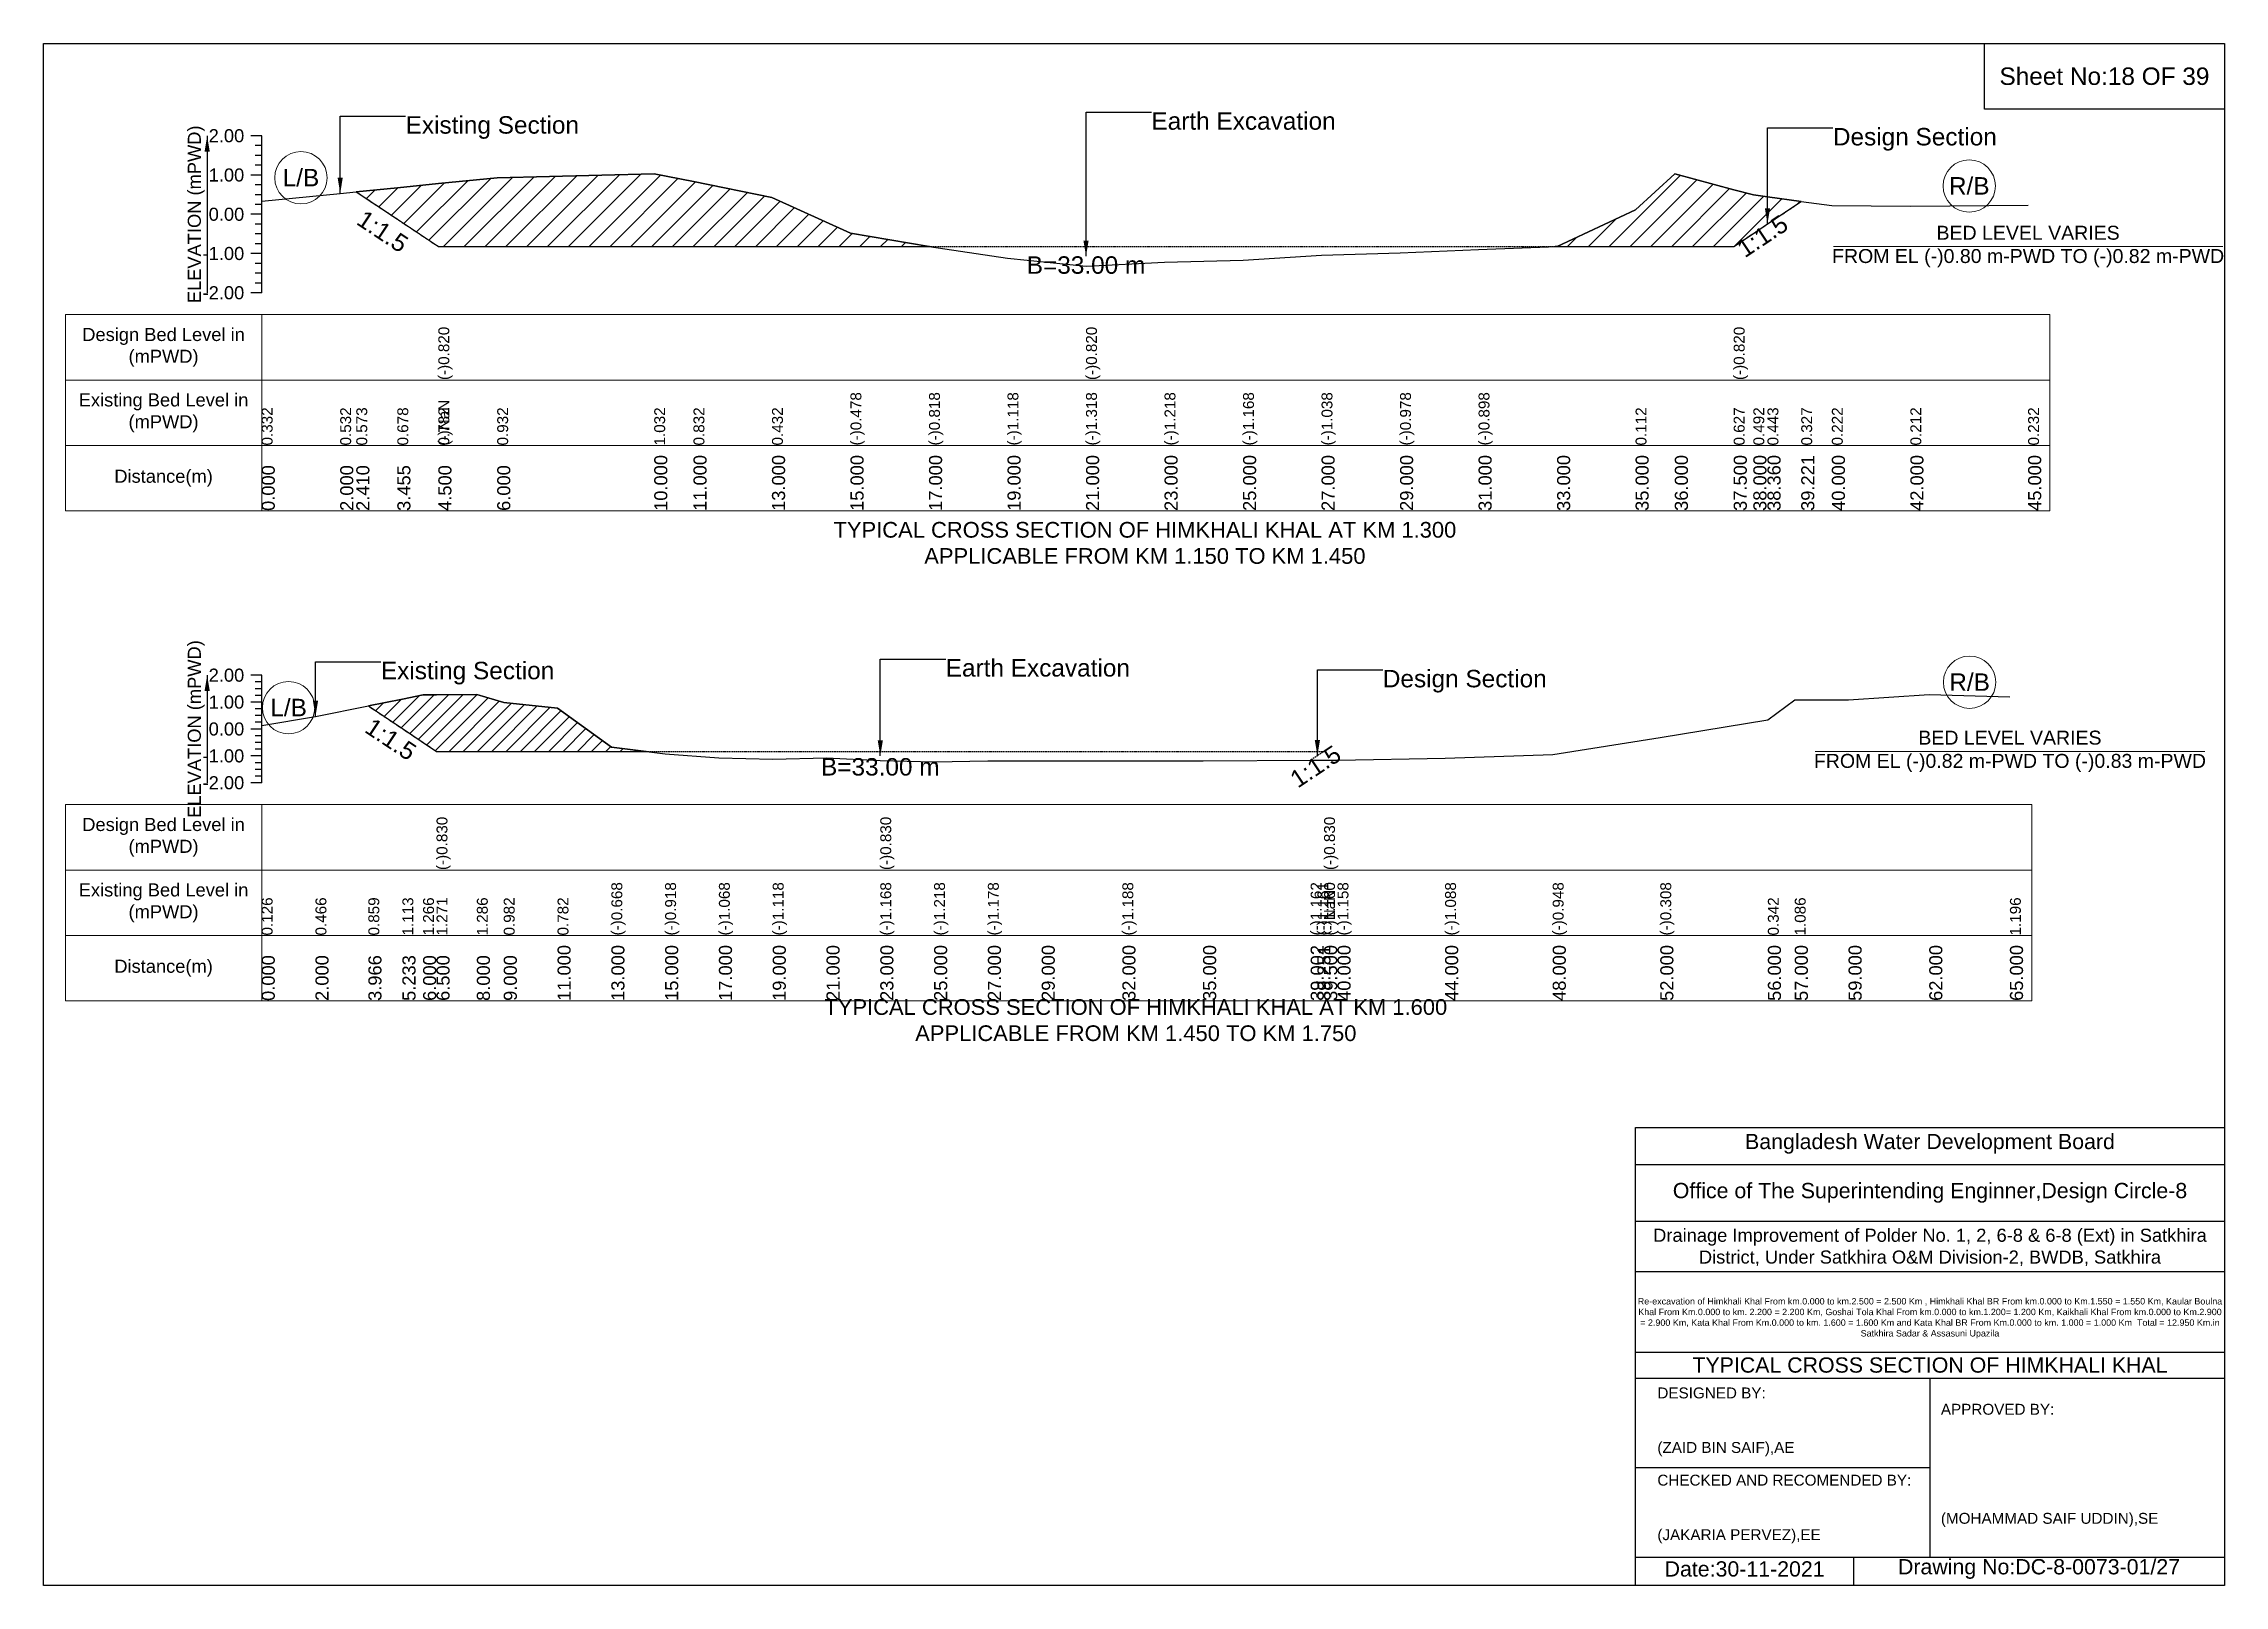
# Model space of a CAD drawing. Header units: inches. Extents: x 93000 to 486000, y -4242 to 0.
# Drawn here: x 270000 to 276000, y -4242 to 0 of the extents above; entities that cross this region are included whole.
import ezdxf

# ---------------------------------------------------------------- set-up
doc = ezdxf.new("R2010")
doc.units = ezdxf.units.IN
doc.header["$LTSCALE"] = 7
doc.header["$MEASUREMENT"] = 0
doc.linetypes.add('DASHED', pattern=[0.75, 0.5, -0.25])
for name, color, linetype, lineweight in [('Cross section Data Border', 7, 'Continuous', 9), ('Cross Section Labels', 7, 'Continuous', 9), ('Design_Bed_Level for Xsection', 7, 'DASHED', 25), ('Existing_Bed_Level for Xsection', 7, 'Continuous', 25), ('Long Section Labels', 7, 'Continuous', 9)]:
    doc.layers.add(name, color=color, linetype=linetype, lineweight=lineweight)
doc.styles.get("Standard").update_dxf_attribs({"font": 'arial.ttf'})
doc.dimstyles.get("Standard").update_dxf_attribs({"dimtxt": 0.18, "dimasz": 0.18, "dimexe": 0.18, "dimexo": 0.0625, "dimgap": 0.09, "dimtad": 0, "dimtih": 1, "dimtoh": 1, "dimdec": 4, "dimzin": 0, "dimdsep": 46, "dimtxsty": 'Standard', "dimcen": 0.09, "dimadec": 0, "dimazin": 0, "dimtfac": 1, "dimtdec": 4, "dimtofl": 0, "dimtmove": 0, "dimatfit": 3, "dimfxl": 1, "dimtolj": 1, "dimtzin": 0, "dimarcsym": 0})

msp = doc.modelspace()

# ---------------------------------------------------------------- texts
at = {"attachment_point": 5}
for s, insert, char_height in [('Sheet No:18 OF 39', (275670, -90), 48), ('Bangladesh Water Development Board', (275190, -3027), 42), ('Office of The Superintending Enginner,Design Circle-8', (275190, -3162), 42)]:
    msp.add_mtext(s, dxfattribs=dict(at, insert=insert, char_height=char_height))
for s, insert, char_height, width, attachment_point in [('Drainage Improvement of Polder No. 1, 2, 6-8 & 6-8 (Ext) in Satkhira District, Under Satkhira O&M Division-2, BWDB, Satkhira', (275190, -3312), 36, 1680, 5), ('Re-excavation of Himkhali Khal From km.0.000 to km.2.500 = 2.500 Km , Himkhali Khal BR From km.0.000 to Km.1.550 = 1.550 Km, Kaular Boulna Khal From Km.0.000 to km. 2.200 = 2.200 Km, Goshai Tola Khal From km.0.000 to km.1.200= 1.200 Km, Kaikhali Khal From km.0.000 to Km.2.900 = 2.900 Km, Kata Khal From Km.0.000 to km. 1.600 = 1.600 Km and Kata Khal BR From Km.0.000 to km. 1.000 = 1.000 Km  Total = 12.950 Km.in Satkhira Sadar & Assasuni Upazila', (275190, -3507), 17.611, 1620, 5), ('TYPICAL CROSS SECTION OF HIMKHALI KHAL', (275190, -3636), 42, 1680, 5), ('DESIGNED BY:^J^J^J(ZAID BIN SAIF),AE', (274440, -3792), 30, 840, 4), ('APPROVED BY:^J^J^J^J^J^J(MOHAMMAD SAIF UDDIN),SE', (275220, -3912), 30, 840, 4), ('CHECKED AND RECOMENDED BY:^J^J^J(JAKARIA PERVEZ),EE', (274440, -4032), 30, 840, 4), ('Date:30-11-2021', (274680, -4197), 42, 840, 5), ('Drawing No:DC-8-0073-01/27', (275490, -4197), 42, 1320, 5)]:
    msp.add_mtext(s, dxfattribs=dict(insert=insert, char_height=char_height, width=width, attachment_point=attachment_point))
at = {"layer": 'Cross section Data Border', "char_height": 36, "width": 480, "attachment_point": 5}
for s, insert in [('Design Bed Level in (mPWD)', (270330, -835.7)), ('Existing Bed Level in (mPWD)', (270330, -1015.7)), ('Distance(m)', (270330, -1195.7)), ('Design Bed Level in (mPWD)', (270330, -2183.9)), ('Existing Bed Level in (mPWD)', (270330, -2363.9)), ('Distance(m)', (270330, -2543.9))]:
    msp.add_mtext(s, dxfattribs=dict(at, insert=insert))
at = {"layer": 'Cross Section Labels'}
for s, insert, char_height, attachment_point in [('Existing Section', (270996, -199.7), 48, 1), ('Earth Excavation', (273048, -188.9), 48, 1), ('Design Section', (274922.9, -232.1), 48, 1), ('L/B', (270708, -369), 48, 5), ('R/B', (275298, -391.7), 48, 5), ('BED LEVEL VARIES ^JFROM EL (-)0.80 m-PWD TO (-)0.82 m-PWD', (275460, -558.2), 38.4, 5), ('B=33.00 m', (272868, -585.2), 48, 2), ('TYPICAL CROSS SECTION OF HIMKHALI KHAL AT KM 1.300^JAPPLICABLE FROM KM 1.150 TO KM 1.450', (273030, -1374), 43.2, 5), ('Existing Section', (270928, -1700.9), 48, 1), ('Earth Excavation', (272482, -1693.5), 48, 1), ('Design Section', (273684.6, -1723.1), 48, 1), ('R/B', (275299, -1757), 48, 5), ('L/B', (270674, -1827), 48, 5), ('BED LEVEL VARIES ^JFROM EL (-)0.82 m-PWD TO (-)0.83 m-PWD', (275410, -1947.3), 38.4, 5), ('B=33.00 m', (272302, -1965.8), 48, 2), ('TYPICAL CROSS SECTION OF HIMKHALI KHAL AT KM 1.600^JAPPLICABLE FROM KM 1.450 TO KM 1.750', (273005, -2687), 43.2, 5)]:
    msp.add_mtext(s, dxfattribs=dict(at, insert=insert, char_height=char_height, attachment_point=attachment_point))
at = {"layer": 'Cross Section Labels', "char_height": 48, "attachment_point": 2}
for insert, rotation in [((270946.2, -496.5), 326.30993), ((274715.9, -509.8), 33.69007), ((270968.7, -1894), 326.30993), ((273486.1, -1968.8), 33.69007)]:
    msp.add_mtext('1:1.5', dxfattribs=dict(at, insert=insert, rotation=rotation))
at = {"layer": 'Existing_Bed_Level for Xsection', "char_height": 36, "attachment_point": 5, "rotation": 90}
for insert in [(270420, -469.7), (270420, -1885.9)]:
    msp.add_mtext('ELEVATION (mPWD)', dxfattribs=dict(at, insert=insert))
at = {"layer": 'Existing_Bed_Level for Xsection', "char_height": 36, "attachment_point": 6}
for s, insert in [('2.00', (270552, -253.7)), ('1.00', (270552, -361.7)), ('0.00', (270552, -469.7)), ('-1.00', (270552, -577.7)), ('-2.00', (270552, -685.7)), ('2.00', (270552, -1737.9)), ('1.00', (270552, -1811.9)), ('0.00', (270552, -1885.9)), ('-1.00', (270552, -1959.9)), ('-2.00', (270552, -2033.9))]:
    msp.add_mtext(s, dxfattribs=dict(at, insert=insert))
at = {"layer": 'Long Section Labels', "attachment_point": 1, "rotation": 90}
for s, insert, char_height in [('(-)0.820', (271086, -925.7), 30), ('(-)0.820', (272868, -925.7), 30), ('(-)0.820', (274650, -925.7), 30), ('0.332', (270600, -1105.7), 30), ('0.532', (270816, -1105.7), 30), ('0.573', (270860.3, -1105.7), 30), ('0.678', (270973.2, -1105.7), 30), ('(-)NaN', (271086, -1105.7), 30), ('(-)NaN', (271086, -1105.7), 30), ('0.782', (271086, -1105.7), 30), ('0.782', (271086, -1105.7), 30), ('0.932', (271248, -1105.7), 30), ('1.032', (271680, -1105.7), 30), ('1.032', (271680, -1105.7), 30), ('0.832', (271788, -1105.7), 30), ('0.432', (272004, -1105.7), 30), ('(-)0.478', (272220, -1105.7), 30), ('(-)0.818', (272436, -1105.7), 30), ('(-)0.818', (272436, -1105.7), 30), ('(-)1.118', (272652, -1105.7), 30), ('(-)1.318', (272868, -1105.7), 30), ('(-)1.318', (272868, -1105.7), 30), ('(-)1.318', (272868, -1105.7), 30), ('(-)1.218', (273084, -1105.7), 30), ('(-)1.168', (273300, -1105.7), 30), ('(-)1.038', (273516, -1105.7), 30), ('(-)0.978', (273732, -1105.7), 30), ('(-)0.898', (273948, -1105.7), 30), ('0.112', (274380, -1105.7), 30), ('0.627', (274650, -1105.7), 30), ('0.627', (274650, -1105.7), 30), ('0.492', (274704, -1105.7), 30), ('0.443', (274742.9, -1105.7), 30), ('0.327', (274835.8, -1105.7), 30), ('0.222', (274920, -1105.7), 30), ('0.212', (275136, -1105.7), 30), ('0.232', (275460, -1105.7), 30), ('10.000', (271680, -1285.7), 36), ('11.000', (271788, -1285.7), 36), ('13.000', (272004, -1285.7), 36), ('15.000', (272220, -1285.7), 36), ('17.000', (272436, -1285.7), 36), ('19.000', (272652, -1285.7), 36), ('21.000', (272868, -1285.7), 36), ('21.000', (272868, -1285.7), 36), ('21.000', (272868, -1285.7), 36), ('23.000', (273084, -1285.7), 36), ('25.000', (273300, -1285.7), 36), ('27.000', (273516, -1285.7), 36), ('29.000', (273732, -1285.7), 36), ('31.000', (273948, -1285.7), 36), ('33.000', (274164, -1285.7), 36), ('35.000', (274380, -1285.7), 36), ('36.000', (274488, -1285.7), 36), ('37.500', (274650, -1285.7), 36), ('37.500', (274650, -1285.7), 36), ('37.500', (274650, -1285.7), 36), ('38.000', (274704, -1285.7), 36), ('38.360', (274742.9, -1285.7), 36), ('39.221', (274835.8, -1285.7), 36), ('40.000', (274920, -1285.7), 36), ('42.000', (275136, -1285.7), 36), ('45.000', (275460, -1285.7), 36), ('0.000', (270600, -1285.7), 36), ('2.000', (270816, -1285.7), 36), ('2.410', (270860.3, -1285.7), 36), ('3.455', (270973.2, -1285.7), 36), ('4.500', (271086, -1285.7), 36), ('4.500', (271086, -1285.7), 36), ('4.500', (271086, -1285.7), 36), ('6.000', (271248, -1285.7), 36), ('(-)0.830', (271081, -2273.9), 30), ('(-)0.830', (272302, -2273.9), 30), ('(-)0.830', (273523, -2273.9), 30), ('(-)0.668', (271562, -2453.9), 30), ('(-)0.918', (271710, -2453.9), 30), ('(-)1.068', (271858, -2453.9), 30), ('(-)1.068', (271858, -2453.9), 30), ('(-)1.118', (272006, -2453.9), 30), ('(-)1.168', (272302, -2453.9), 30), ('(-)1.168', (272302, -2453.9), 30), ('(-)1.168', (272302, -2453.9), 30), ('(-)1.218', (272450, -2453.9), 30), ('(-)1.178', (272598, -2453.9), 30), ('(-)1.178', (272598, -2453.9), 30), ('(-)1.178', (272598, -2453.9), 30), ('(-)1.188', (272968, -2453.9), 30), ('(-)1.162', (273486.1, -2453.9), 30), ('(-)1.161', (273504.6, -2453.9), 30), ('(-)1.160', (273523, -2453.9), 30), ('(-)1.160', (273523, -2453.9), 30), ('(-)NaN', (273523, -2453.9), 30), ('(-)1.158', (273560, -2453.9), 30), ('(-)1.088', (273856, -2453.9), 30), ('(-)0.948', (274152, -2453.9), 30), ('(-)0.308', (274448, -2453.9), 30), ('0.126', (270600, -2453.9), 30), ('0.466', (270748, -2453.9), 30), ('0.859', (270893.5, -2453.9), 30), ('1.113', (270987.2, -2453.9), 30), ('1.266', (271044, -2453.9), 30), ('1.271', (271081, -2453.9), 30), ('1.271', (271081, -2453.9), 30), ('1.271', (271081, -2453.9), 30), ('1.286', (271192, -2453.9), 30), ('1.286', (271192, -2453.9), 30), ('0.982', (271266, -2453.9), 30), ('0.782', (271414, -2453.9), 30), ('0.342', (274744, -2453.9), 30), ('1.086', (274818, -2453.9), 30), ('1.086', (274818, -2453.9), 30), ('1.196', (275410, -2453.9), 30), ('0.000', (270600, -2633.9), 36), ('2.000', (270748, -2633.9), 36), ('3.966', (270893.5, -2633.9), 36), ('5.233', (270987.2, -2633.9), 36), ('6.000', (271044, -2633.9), 36), ('6.500', (271081, -2633.9), 36), ('6.500', (271081, -2633.9), 36), ('6.500', (271081, -2633.9), 36), ('8.000', (271192, -2633.9), 36), ('9.000', (271266, -2633.9), 36), ('11.000', (271414, -2633.9), 36), ('13.000', (271562, -2633.9), 36), ('15.000', (271710, -2633.9), 36), ('17.000', (271858, -2633.9), 36), ('19.000', (272006, -2633.9), 36), ('21.000', (272154, -2633.9), 36), ('23.000', (272302, -2633.9), 36), ('23.000', (272302, -2633.9), 36), ('23.000', (272302, -2633.9), 36), ('25.000', (272450, -2633.9), 36), ('27.000', (272598, -2633.9), 36), ('29.000', (272746, -2633.9), 36), ('32.000', (272968, -2633.9), 36), ('35.000', (273190, -2633.9), 36), ('39.002', (273486.1, -2633.9), 36), ('39.251', (273504.6, -2633.9), 36), ('39.500', (273523, -2633.9), 36), ('39.500', (273523, -2633.9), 36), ('39.500', (273523, -2633.9), 36), ('40.000', (273560, -2633.9), 36), ('44.000', (273856, -2633.9), 36), ('48.000', (274152, -2633.9), 36), ('52.000', (274448, -2633.9), 36), ('56.000', (274744, -2633.9), 36), ('57.000', (274818, -2633.9), 36), ('59.000', (274966, -2633.9), 36), ('62.000', (275188, -2633.9), 36), ('65.000', (275410, -2633.9), 36)]:
    msp.add_mtext(s, dxfattribs=dict(at, insert=insert, char_height=char_height))

# ---------------------------------------------------------------- hatches: boundary and pattern name
at = {"layer": 'Existing_Bed_Level for Xsection'}
h = msp.add_hatch(dxfattribs=at)
h.set_pattern_fill('ANSI31', color=256, scale=324, style=0)
h.paths.add_polyline_path([(270860.3, -407.8), (270973.2, -483), (271086, -558.2), (271248, -558.2), (271680, -558.2), (271788, -558.2), (272004, -558.2), (272220, -558.2), (272436, -558.2), (272437.4, -558.2), (272436, -558), (272220, -521.3), (272004, -423), (271788, -379.8), (271680, -358.2), (271248, -369), (271086, -385.2), (270973.2, -396.5)])
h = msp.add_hatch(dxfattribs=at)
h.set_pattern_fill('ANSI31', color=256, scale=324, style=0)
h.paths.add_polyline_path([(274158.6, -558.2), (274164, -558.2), (274380, -558.2), (274488, -558.2), (274650, -558.2), (274704, -522.2), (274742.9, -496.3), (274835.8, -434.3), (274742.9, -421.8), (274704, -416.5), (274650, -401.9), (274488, -358.2), (274380, -457.6), (274164, -558)])
h = msp.add_hatch(dxfattribs=at)
h.set_pattern_fill('ANSI31', color=256, scale=222, style=0)
h.paths.add_polyline_path([(270893.5, -1822.3), (270987.2, -1884.8), (271044, -1922.6), (271081, -1947.3), (271192, -1947.3), (271266, -1947.3), (271414, -1947.3), (271562, -1947.3), (271657.9, -1947.3), (271562, -1935.3), (271414, -1828), (271266, -1813.2), (271192, -1790.7), (271081, -1791.8), (271044, -1792.2), (270987.2, -1803.5)])

# ---------------------------------------------------------------- linework, layer by layer
for points in [[(270000, 0), (276000, 0), (276000, -4242), (270000, -4242)], [(275340, 0), (276000, 0), (276000, -180), (275340, -180)]]:
    msp.add_lwpolyline(points, close=True)
for points in [[(274380, -4242), (274380, -2982), (276000, -2982)], [(274380, -3084), (276000, -3084)], [(274380, -3240), (276000, -3240)], [(274380, -3378), (276000, -3378)], [(274380, -3600), (276000, -3600)], [(274380, -3672), (276000, -3672)], [(275190, -3672), (275190, -4164)], [(274380, -3918), (275190, -3918)], [(274380, -4164), (276000, -4164)], [(274980, -4164), (274980, -4242)]]:
    msp.add_lwpolyline(points)
at = {"layer": 'Cross section Data Border'}
for points in [[(270060, -745.7), (275520, -745.7), (275520, -1285.7), (270060, -1285.7)], [(270060, -2093.9), (275470, -2093.9), (275470, -2633.9), (270060, -2633.9)]]:
    msp.add_lwpolyline(points, close=True, dxfattribs=at)
for points in [[(270600, -745.7), (270600, -1285.7)], [(270060, -925.7), (275520, -925.7)], [(270060, -1105.7), (275520, -1105.7)], [(270600, -2093.9), (270600, -2633.9)], [(270060, -2273.9), (275470, -2273.9)], [(270060, -2453.9), (275470, -2453.9)]]:
    msp.add_lwpolyline(points, dxfattribs=at)
at = {"layer": 'Cross Section Labels'}
for points in [[(274924.2, -558.2), (275995.8, -558.2)], [(274874.2, -1947.3), (275945.8, -1947.3)]]:
    msp.add_lwpolyline(points, dxfattribs=at)
for centre in [(270708, -369), (275298, -391.7), (275299, -1757), (270674, -1827)]:
    msp.add_circle(centre, 72, dxfattribs=at)
at = {"layer": 'Design_Bed_Level for Xsection'}
for points in [[(270860.3, -407.8), (270973.2, -483), (271086, -558.2), (272868, -558.2), (274650, -558.2), (274742.9, -496.3), (274835.8, -434.3)], [(270893.5, -1822.3), (270987.2, -1884.8), (271081, -1947.3), (272302, -1947.3), (273523, -1947.3), (273504.6, -1959.6), (273486.1, -1971.9)]]:
    msp.add_lwpolyline(points, dxfattribs=at)
at = {"layer": 'Existing_Bed_Level for Xsection'}
for points in [[(270600, -253.7), (270570, -253.7)], [(270600, -280.7), (270582, -280.7)], [(270600, -685.7), (270600, -577.7), (270600, -469.7), (270600, -361.7), (270600, -253.7)], [(270600, -307.7), (270582, -307.7)], [(270600, -334.7), (270582, -334.7)], [(270600, -433.8), (270816, -412.2), (270860.3, -407.8), (270973.2, -396.5), (271086, -385.2), (271086, -385.2), (271248, -369), (271680, -358.2), (271788, -379.8), (272004, -423), (272220, -521.3), (272436, -558), (272652, -590.4), (272868, -612), (272868, -612), (273084, -601.2), (273300, -595.8), (273516, -581.8), (273732, -575.3), (273948, -566.6), (274164, -558), (274380, -457.6), (274488, -358.2), (274650, -401.9), (274650, -401.9), (274704, -416.5), (274742.9, -421.8), (274835.8, -434.3), (274920, -445.7), (275136, -446.8), (275460, -444.6)], [(270600, -361.7), (270570, -361.7)], [(270600, -388.7), (270582, -388.7)], [(270600, -415.7), (270582, -415.7)], [(270600, -469.7), (270570, -469.7)], [(270600, -442.7), (270582, -442.7)], [(270600, -496.7), (270582, -496.7)], [(270600, -523.7), (270582, -523.7)], [(270600, -577.7), (270570, -577.7)], [(270600, -550.7), (270582, -550.7)], [(270600, -604.7), (270582, -604.7)], [(270600, -631.7), (270582, -631.7)], [(270600, -658.7), (270582, -658.7)], [(270600, -685.7), (270570, -685.7)], [(270600, -1737.9), (270570, -1737.9)], [(270600, -2033.9), (270600, -1959.9), (270600, -1885.9), (270600, -1811.9), (270600, -1737.9)], [(270600, -1756.4), (270582, -1756.4)], [(270600, -1774.9), (270582, -1774.9)], [(270600, -1793.4), (270582, -1793.4)], [(270600, -1876.5), (270748, -1851.4), (270893.5, -1822.3), (270987.2, -1803.5), (271044, -1792.2), (271081, -1791.8), (271081, -1791.8), (271192, -1790.7), (271266, -1813.2), (271414, -1828), (271562, -1935.3), (271710, -1953.8), (271858, -1964.9), (272006, -1968.6), (272154, -1964.9), (272302, -1972.3), (272302, -1972.3), (272450, -1976), (272598, -1973), (272746, -1973), (272968, -1973.8), (273190, -1973), (273486.1, -1971.9), (273504.6, -1971.8), (273523, -1971.7), (273523, -1971.7), (273560, -1971.6), (273856, -1966.4), (274152, -1956), (274448, -1908.7), (274744, -1860.6), (274818, -1805.5), (274966, -1805.5), (275188, -1790.7), (275410, -1797.4)], [(270600, -1811.9), (270570, -1811.9)], [(270600, -1830.4), (270582, -1830.4)], [(270600, -1848.9), (270582, -1848.9)], [(270600, -1885.9), (270570, -1885.9)], [(270600, -1867.4), (270582, -1867.4)], [(270600, -1904.4), (270582, -1904.4)], [(270600, -1959.9), (270570, -1959.9)], [(270600, -1922.9), (270582, -1922.9)], [(270600, -1941.4), (270582, -1941.4)], [(270600, -1978.4), (270582, -1978.4)], [(270600, -2033.9), (270570, -2033.9)], [(270600, -1996.9), (270582, -1996.9)], [(270600, -2015.4), (270582, -2015.4)]]:
    msp.add_lwpolyline(points, dxfattribs=at)
for points in [[(270860.3, -407.8), (270973.2, -483), (271086, -558.2), (271086, -558.2), (271248, -558.2), (271680, -558.2), (271788, -558.2), (272004, -558.2), (272220, -558.2), (272436, -558.2), (272437.4, -558.2), (272436, -558), (272220, -521.3), (272004, -423), (271788, -379.8), (271680, -358.2), (271248, -369), (271086, -385.2), (271086, -385.2), (270973.2, -396.5)], [(274158.6, -558.2), (274164, -558.2), (274380, -558.2), (274488, -558.2), (274650, -558.2), (274650, -558.2), (274704, -522.2), (274742.9, -496.3), (274835.8, -434.3), (274835.8, -434.3), (274835.8, -434.3), (274742.9, -421.8), (274704, -416.5), (274650, -401.9), (274650, -401.9), (274488, -358.2), (274380, -457.6), (274164, -558)], [(270893.5, -1822.3), (270893.5, -1822.3), (270987.2, -1884.8), (271044, -1922.6), (271081, -1947.3), (271081, -1947.3), (271192, -1947.3), (271266, -1947.3), (271414, -1947.3), (271562, -1947.3), (271657.9, -1947.3), (271562, -1935.3), (271414, -1828), (271266, -1813.2), (271192, -1790.7), (271081, -1791.8), (271081, -1791.8), (271044, -1792.2), (270987.2, -1803.5), (270893.5, -1822.3)]]:
    msp.add_lwpolyline(points, close=True, dxfattribs=at)

msp.set_redraw_order([(e.dxf.handle, doc.entitydb.next_handle()) for e in msp.query("TEXT MTEXT ATTDEF DIMENSION ARC_DIMENSION")])  # texts and dimensions are drawn at this point

# ---------------------------------------------------------------- leaders
at = {"layer": 'Cross Section Labels', "annotation_type": 0, "has_hookline": 1, "hookline_direction": 0}
for points, text_width in [([(270816, -412.2), (270816, -199.7), (270995.9, -199.7)], 467.2), ([(272868, -585.1), (272868, -188.9), (273047.9, -188.9)], 497), ([(274742.9, -496.3), (274742.9, -232.1), (274922.8, -232.1)], 441.2), ([(270748, -1851.4), (270748, -1700.9), (270927.9, -1700.9)], 467.2), ([(272302, -1959.8), (272302, -1693.5), (272481.9, -1693.5)], 497), ([(273504.6, -1959.6), (273504.6, -1723.1), (273684.5, -1723.1)], 441.2)]:
    msp.add_leader(points, dimstyle='Standard', override={"dimasz": 43.2}, dxfattribs=dict(at, text_width=text_width))
at = {"layer": 'Existing_Bed_Level for Xsection'}
for points in [[(270450, -253.7), (270450, -685.7)], [(270450, -1737.9), (270450, -2033.9)]]:
    msp.add_leader(points, dimstyle='Standard', override={"dimasz": 43.2}, dxfattribs=at)

doc.saveas('drawing.dxf')
